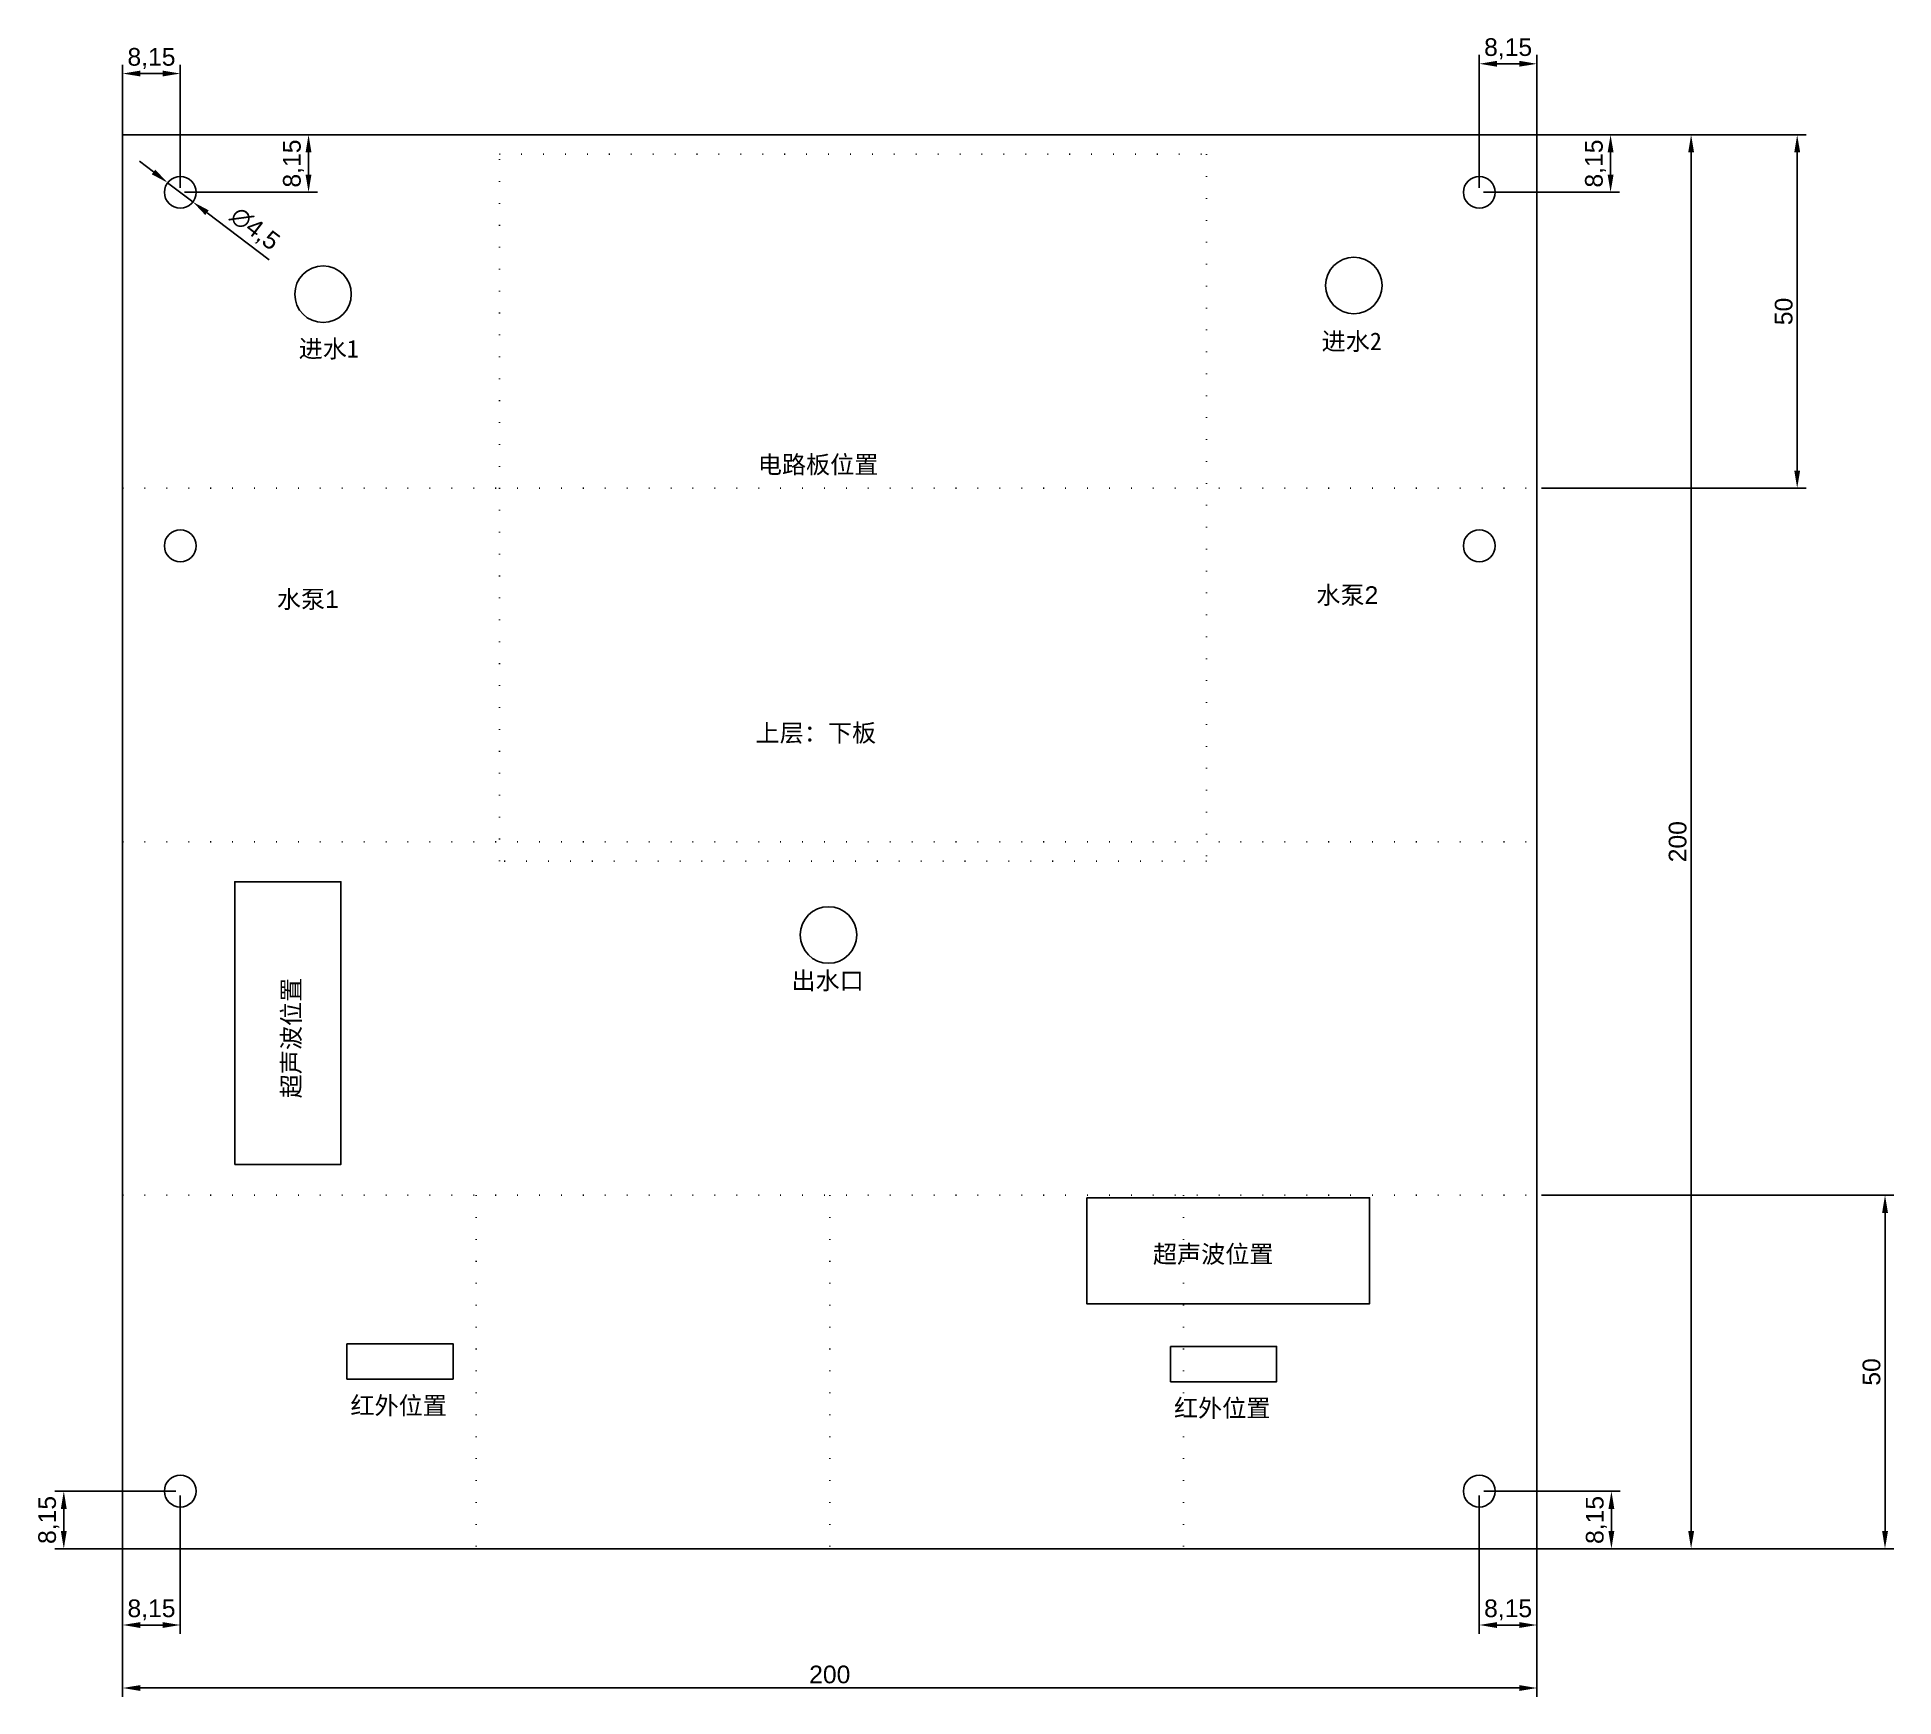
# Model space of a CAD drawing. Header units: millimetres. Extents: x 2838 to 7053, y 1147 to 1958.
# Drawn here: x 3581.7 to 3844.3, y 1362.8 to 1597.5 of the extents above; entities that cross this region are included whole.
import ezdxf

# ---------------------------------------------------------------- set-up
doc = ezdxf.new("R2010")
doc.units = ezdxf.units.MM
doc.header["$LTSCALE"] = 0.1
doc.linetypes.add('ACAD_ISO07W100', pattern=[3, 0, -3])
doc.styles.get("Standard").update_dxf_attribs({"font": 'arial.ttf'})
doc.dimstyles.new('ISO-25', dxfattribs={"dimtxt": 2.5, "dimasz": 2.5, "dimexe": 1.25, "dimexo": 0.625, "dimtad": 1, "dimtxsty": 'Standard', "dimcen": 2.5, "dimadec": 0, "dimazin": 0, "dimtfac": 1, "dimtmove": 0, "dimatfit": 3, "dimfxl": 0, "dimarcsym": 0})

msp = doc.modelspace()

# ---------------------------------------------------------------- texts
at = {"char_height": 2.5, "attachment_point": 1}
for s, width, insert in [('{\\fSimSun|b0|i0|c134|p2;进水1}', 10.65354, (3618.708, 1554.714)), ('{\\fSimSun|b0|i0|c134|p2;进水2}', 10.65354, (3763.377, 1555.768)), ('{\\fSimSun|b0|i0|c134|p2;电路板位置}', 26.02661, (3683.644, 1538.338)), ('{\\fSimSun|b0|i0|c134|p2;上层：下板}', 23.74985, (3683.324, 1500.381)), ('{\\fSimSun|b0|i0|c134|p2;出水口}', 10.65354, (3688.402, 1465.345))]:
    msp.add_mtext_dynamic_manual_height_columns(s, width=width, gutter_width=12.5, heights=[7.871], dxfattribs=dict(at, insert=insert))
at = {"ltscale": 10, "char_height": 2.5, "attachment_point": 1}
for s, insert in [('{\\fSimSun|b0|i0|c134|p2;水泵}1', (3615.625, 1519.287)), ('{\\fSimSun|b0|i0|c134|p2;水泵}2 ', (3762.632, 1519.869)), ('{\\fSimSun|b0|i0|c134|p2;超声波位置}', (3739.517, 1426.665)), ('{\\fSimSun|b0|i0|c134|p2;红外位置}', (3626.035, 1405.247)), ('{\\fSimSun|b0|i0|c134|p2;红外位置}', (3742.495, 1404.879))]:
    msp.add_mtext_dynamic_manual_height_columns(s, width=19.45817, gutter_width=12.5, heights=[0], dxfattribs=dict(at, insert=insert))
at = {"ltscale": 10, "insert": (3616.407, 1447.448), "char_height": 2.5, "attachment_point": 1, "rotation": 90}
msp.add_mtext_dynamic_manual_height_columns('{\\fSimSun|b0|i0|c134|p2;超声波位置}', width=19.45817, gutter_width=12.5, heights=[0], dxfattribs=at)

# ---------------------------------------------------------------- blocks, each defined once
blk = doc.blocks.new('*D718')
at = {"color": 0, "lineweight": -2, "ltscale": 0.1, "transparency": 16777216}
for p, q in [((3598.19, 1578.47), (3596.2, 1579.98)), ((3600.18, 1576.95), (3603.76, 1574.23)), ((3614.53, 1566.03), (3605.75, 1572.71))]:
    blk.add_line(p, q, dxfattribs=at)
at = {"color": 0, "ltscale": 0.1, "transparency": 16777216}
for points in [[(3598.44, 1578.8), (3597.94, 1578.14), (3600.18, 1576.95)], [(3606, 1573.04), (3605.5, 1572.38), (3603.76, 1574.23)]]:
    blk.add_solid(points, dxfattribs=at)
at = {"layer": 'Defpoints', "color": 0, "ltscale": 0.1, "transparency": 16777216}
for p in [(3600.18, 1576.95), (3603.76, 1574.23)]:
    blk.add_point(p, dxfattribs=at)
at = {"color": 0, "ltscale": 0.1, "transparency": 16777216, "insert": (3612.45, 1570.34), "char_height": 2.5, "attachment_point": 5, "rotation": 322.723}
blk.add_mtext('∅4,5', dxfattribs=at)
blk = doc.blocks.new('*D719')
at = {"color": 0, "lineweight": -2, "ltscale": 10, "transparency": 16777216}
for p, q in [((3600.21, 1583.74), (3621.36, 1583.74)), ((3620.11, 1578.09), (3620.11, 1581.24)), ((3602.59, 1575.59), (3621.36, 1575.59))]:
    blk.add_line(p, q, dxfattribs=at)
at = {"color": 0, "ltscale": 10, "transparency": 16777216}
for points in [[(3619.69, 1581.24), (3620.52, 1581.24), (3620.11, 1583.74)], [(3619.69, 1578.09), (3620.52, 1578.09), (3620.11, 1575.59)]]:
    blk.add_solid(points, dxfattribs=at)
at = {"layer": 'Defpoints', "color": 0, "ltscale": 10, "transparency": 16777216}
for p in [(3599.59, 1583.74), (3620.11, 1583.74), (3601.97, 1575.59)]:
    blk.add_point(p, dxfattribs=at)
at = {"color": 0, "ltscale": 10, "transparency": 16777216, "insert": (3617.98, 1579.66), "char_height": 2.5, "attachment_point": 5, "rotation": 90}
blk.add_mtext('8,15', dxfattribs=at)
blk = doc.blocks.new('*D686')
at = {"color": 0, "lineweight": -2, "ltscale": 10, "transparency": 16777216}
for p, q in [((3593.82, 1576.22), (3593.82, 1593.64)), ((3599.47, 1592.39), (3596.32, 1592.39)), ((3601.97, 1576.22), (3601.97, 1593.64))]:
    blk.add_line(p, q, dxfattribs=at)
at = {"color": 0, "ltscale": 10, "transparency": 16777216}
for points in [[(3596.32, 1592.81), (3596.32, 1591.98), (3593.82, 1592.39)], [(3599.47, 1592.81), (3599.47, 1591.98), (3601.97, 1592.39)]]:
    blk.add_solid(points, dxfattribs=at)
at = {"layer": 'Defpoints', "color": 0, "ltscale": 10, "transparency": 16777216}
for p in [(3593.82, 1592.39), (3593.82, 1575.59), (3601.97, 1575.59)]:
    blk.add_point(p, dxfattribs=at)
at = {"color": 0, "ltscale": 10, "transparency": 16777216, "insert": (3597.9, 1594.52), "char_height": 2.5, "attachment_point": 5}
blk.add_mtext('8,15', dxfattribs=at)
blk = doc.blocks.new('*D720')
at = {"color": 0, "lineweight": -2, "ltscale": 10, "transparency": 16777216}
for p, q in [((3785.67, 1576.22), (3785.67, 1595.02)), ((3793.82, 1576.22), (3793.82, 1595.02)), ((3788.17, 1593.77), (3791.32, 1593.77))]:
    blk.add_line(p, q, dxfattribs=at)
at = {"color": 0, "ltscale": 10, "transparency": 16777216}
for points in [[(3788.17, 1594.19), (3788.17, 1593.36), (3785.67, 1593.77)], [(3791.32, 1594.19), (3791.32, 1593.36), (3793.82, 1593.77)]]:
    blk.add_solid(points, dxfattribs=at)
at = {"layer": 'Defpoints', "color": 0, "ltscale": 10, "transparency": 16777216}
for p in [(3793.82, 1593.77), (3785.67, 1575.59), (3793.82, 1575.59)]:
    blk.add_point(p, dxfattribs=at)
at = {"color": 0, "ltscale": 10, "transparency": 16777216, "insert": (3789.75, 1595.9), "char_height": 2.5, "attachment_point": 5}
blk.add_mtext('8,15', dxfattribs=at)
blk = doc.blocks.new('*D721')
at = {"color": 0, "lineweight": -2, "ltscale": 10, "transparency": 16777216}
for p, q in [((3786.29, 1583.74), (3805.49, 1583.74)), ((3804.24, 1578.09), (3804.24, 1581.24)), ((3786.29, 1575.59), (3805.49, 1575.59))]:
    blk.add_line(p, q, dxfattribs=at)
at = {"color": 0, "ltscale": 10, "transparency": 16777216}
for points in [[(3803.83, 1581.24), (3804.66, 1581.24), (3804.24, 1583.74)], [(3803.83, 1578.09), (3804.66, 1578.09), (3804.24, 1575.59)]]:
    blk.add_solid(points, dxfattribs=at)
at = {"layer": 'Defpoints', "color": 0, "ltscale": 10, "transparency": 16777216}
for p in [(3785.67, 1583.74), (3804.24, 1583.74), (3785.67, 1575.59)]:
    blk.add_point(p, dxfattribs=at)
at = {"color": 0, "ltscale": 10, "transparency": 16777216, "insert": (3802.11, 1579.66), "char_height": 2.5, "attachment_point": 5, "rotation": 90}
blk.add_mtext('8,15', dxfattribs=at)
blk = doc.blocks.new('*D722')
at = {"color": 0, "lineweight": -2, "ltscale": 10, "transparency": 16777216}
for p, q in [((3593.82, 1383.11), (3593.82, 1362.79)), ((3793.82, 1383.11), (3793.82, 1362.79)), ((3596.32, 1364.04), (3791.32, 1364.04))]:
    blk.add_line(p, q, dxfattribs=at)
at = {"color": 0, "ltscale": 10, "transparency": 16777216}
for points in [[(3596.32, 1364.45), (3596.32, 1363.62), (3593.82, 1364.04)], [(3791.32, 1364.45), (3791.32, 1363.62), (3793.82, 1364.04)]]:
    blk.add_solid(points, dxfattribs=at)
at = {"layer": 'Defpoints', "color": 0, "ltscale": 10, "transparency": 16777216}
for p in [(3593.82, 1383.74), (3793.82, 1383.74), (3793.82, 1364.04)]:
    blk.add_point(p, dxfattribs=at)
at = {"color": 0, "ltscale": 10, "transparency": 16777216, "insert": (3693.82, 1365.94), "char_height": 2.5, "attachment_point": 5}
blk.add_mtext('200', dxfattribs=at)
blk = doc.blocks.new('*D723')
at = {"color": 0, "lineweight": -2, "ltscale": 10, "transparency": 16777216}
for p, q in [((3601.35, 1391.88), (3584.25, 1391.88)), ((3585.5, 1389.38), (3585.5, 1386.24)), ((3600, 1383.74), (3584.25, 1383.74))]:
    blk.add_line(p, q, dxfattribs=at)
at = {"color": 0, "ltscale": 10, "transparency": 16777216}
for points in [[(3585.08, 1389.38), (3585.91, 1389.38), (3585.5, 1391.88)], [(3585.08, 1386.24), (3585.91, 1386.24), (3585.5, 1383.74)]]:
    blk.add_solid(points, dxfattribs=at)
at = {"layer": 'Defpoints', "color": 0, "ltscale": 10, "transparency": 16777216}
for p in [(3601.97, 1391.88), (3585.5, 1383.74), (3600.62, 1383.74)]:
    blk.add_point(p, dxfattribs=at)
at = {"color": 0, "ltscale": 10, "transparency": 16777216, "insert": (3583.37, 1387.81), "char_height": 2.5, "attachment_point": 5, "rotation": 90}
blk.add_mtext('8,15', dxfattribs=at)
blk = doc.blocks.new('*D724')
at = {"color": 0, "lineweight": -2, "ltscale": 10, "transparency": 16777216}
for p, q in [((3785.67, 1391.26), (3785.67, 1371.7)), ((3793.82, 1389.4), (3793.82, 1371.7)), ((3788.17, 1372.95), (3791.32, 1372.95))]:
    blk.add_line(p, q, dxfattribs=at)
at = {"color": 0, "ltscale": 10, "transparency": 16777216}
for points in [[(3788.17, 1373.36), (3788.17, 1372.53), (3785.67, 1372.95)], [(3791.32, 1373.36), (3791.32, 1372.53), (3793.82, 1372.95)]]:
    blk.add_solid(points, dxfattribs=at)
at = {"layer": 'Defpoints', "color": 0, "ltscale": 10, "transparency": 16777216}
for p in [(3785.67, 1391.88), (3793.82, 1390.02), (3793.82, 1372.95)]:
    blk.add_point(p, dxfattribs=at)
at = {"color": 0, "ltscale": 10, "transparency": 16777216, "insert": (3789.75, 1375.08), "char_height": 2.5, "attachment_point": 5}
blk.add_mtext('8,15', dxfattribs=at)
blk = doc.blocks.new('*D725')
at = {"color": 0, "lineweight": -2, "ltscale": 10, "transparency": 16777216}
for p, q in [((3593.82, 1391.26), (3593.82, 1371.7)), ((3601.97, 1391.26), (3601.97, 1371.7)), ((3599.47, 1372.95), (3596.32, 1372.95))]:
    blk.add_line(p, q, dxfattribs=at)
at = {"color": 0, "ltscale": 10, "transparency": 16777216}
for points in [[(3596.32, 1373.36), (3596.32, 1372.53), (3593.82, 1372.95)], [(3599.47, 1373.36), (3599.47, 1372.53), (3601.97, 1372.95)]]:
    blk.add_solid(points, dxfattribs=at)
at = {"layer": 'Defpoints', "color": 0, "ltscale": 10, "transparency": 16777216}
for p in [(3593.82, 1391.88), (3601.97, 1391.88), (3593.82, 1372.95)]:
    blk.add_point(p, dxfattribs=at)
at = {"color": 0, "ltscale": 10, "transparency": 16777216, "insert": (3597.9, 1375.08), "char_height": 2.5, "attachment_point": 5}
blk.add_mtext('8,15', dxfattribs=at)
blk = doc.blocks.new('*D726')
at = {"color": 0, "lineweight": -2, "ltscale": 10, "transparency": 16777216}
for p, q in [((3786.3, 1391.88), (3805.61, 1391.88)), ((3804.36, 1389.38), (3804.36, 1386.24)), ((3786.3, 1383.74), (3805.61, 1383.74))]:
    blk.add_line(p, q, dxfattribs=at)
at = {"color": 0, "ltscale": 10, "transparency": 16777216}
for points in [[(3803.94, 1389.38), (3804.77, 1389.38), (3804.36, 1391.88)], [(3803.94, 1386.24), (3804.77, 1386.24), (3804.36, 1383.74)]]:
    blk.add_solid(points, dxfattribs=at)
at = {"layer": 'Defpoints', "color": 0, "ltscale": 10, "transparency": 16777216}
for p in [(3785.67, 1391.88), (3785.67, 1383.74), (3804.36, 1383.74)]:
    blk.add_point(p, dxfattribs=at)
at = {"color": 0, "ltscale": 10, "transparency": 16777216, "insert": (3802.23, 1387.81), "char_height": 2.5, "attachment_point": 5, "rotation": 90}
blk.add_mtext('8,15', dxfattribs=at)
blk = doc.blocks.new('*D727')
at = {"color": 0, "lineweight": -2, "ltscale": 10, "transparency": 16777216}
for p, q in [((3794.45, 1583.74), (3816.88, 1583.74)), ((3815.63, 1581.24), (3815.63, 1386.24)), ((3794.45, 1383.74), (3816.88, 1383.74))]:
    blk.add_line(p, q, dxfattribs=at)
at = {"color": 0, "ltscale": 10, "transparency": 16777216}
for points in [[(3815.22, 1581.24), (3816.05, 1581.24), (3815.63, 1583.74)], [(3815.22, 1386.24), (3816.05, 1386.24), (3815.63, 1383.74)]]:
    blk.add_solid(points, dxfattribs=at)
at = {"layer": 'Defpoints', "color": 0, "ltscale": 10, "transparency": 16777216}
for p in [(3793.82, 1583.74), (3793.82, 1383.74), (3815.63, 1383.74)]:
    blk.add_point(p, dxfattribs=at)
at = {"color": 0, "ltscale": 10, "transparency": 16777216, "insert": (3813.73, 1483.74), "char_height": 2.5, "attachment_point": 5, "rotation": 90}
blk.add_mtext('200', dxfattribs=at)
blk = doc.blocks.new('*D728')
at = {"color": 0, "lineweight": -2, "ltscale": 10, "transparency": 16777216}
for p, q in [((3794.45, 1583.74), (3831.88, 1583.74)), ((3830.63, 1581.24), (3830.63, 1536.24)), ((3794.45, 1533.74), (3831.88, 1533.74))]:
    blk.add_line(p, q, dxfattribs=at)
at = {"color": 0, "ltscale": 10, "transparency": 16777216}
for points in [[(3830.22, 1581.24), (3831.05, 1581.24), (3830.63, 1583.74)], [(3830.22, 1536.24), (3831.05, 1536.24), (3830.63, 1533.74)]]:
    blk.add_solid(points, dxfattribs=at)
at = {"layer": 'Defpoints', "color": 0, "ltscale": 10, "transparency": 16777216}
for p in [(3793.82, 1583.74), (3793.82, 1533.74), (3830.63, 1533.74)]:
    blk.add_point(p, dxfattribs=at)
at = {"color": 0, "ltscale": 10, "transparency": 16777216, "insert": (3828.73, 1558.74), "char_height": 2.5, "attachment_point": 5, "rotation": 90}
blk.add_mtext('50', dxfattribs=at)
blk = doc.blocks.new('*D773')
at = {"color": 0, "lineweight": -2, "ltscale": 10, "transparency": 16777216}
for p, q in [((3794.45, 1433.74), (3844.3, 1433.74)), ((3843.05, 1431.24), (3843.05, 1386.24)), ((3794.45, 1383.74), (3844.3, 1383.74))]:
    blk.add_line(p, q, dxfattribs=at)
at = {"color": 0, "ltscale": 10, "transparency": 16777216}
for points in [[(3842.64, 1431.24), (3843.47, 1431.24), (3843.05, 1433.74)], [(3842.64, 1386.24), (3843.47, 1386.24), (3843.05, 1383.74)]]:
    blk.add_solid(points, dxfattribs=at)
at = {"layer": 'Defpoints', "color": 0, "ltscale": 10, "transparency": 16777216}
for p in [(3793.82, 1433.74), (3793.82, 1383.74), (3843.05, 1383.74)]:
    blk.add_point(p, dxfattribs=at)
at = {"color": 0, "ltscale": 10, "transparency": 16777216, "insert": (3841.15, 1408.74), "char_height": 2.5, "attachment_point": 5, "rotation": 90}
blk.add_mtext('50', dxfattribs=at)

# ---------------------------------------------------------------- dimensions: what is measured, and where the dimension line sits
at = {"ltscale": 10}
for base, p1, p2, picture, middle in [((3793.821, 1593.774), (3785.67, 1575.59), (3793.821, 1575.59), '*D720', (3789.745, 1595.901)), ((3593.821, 1592.392), (3601.97, 1575.59), (3593.821, 1575.59), '*D686', (3597.895, 1594.519)), ((3593.821, 1372.948), (3601.971, 1391.885), (3593.821, 1391.885), '*D725', (3597.896, 1375.076)), ((3793.821, 1372.948), (3785.675, 1391.884), (3793.821, 1390.024), '*D724', (3789.748, 1375.076)), ((3793.821, 1364.035), (3593.821, 1383.736), (3793.821, 1383.736), '*D722', (3693.821, 1365.937))]:
    dim = msp.add_linear_dim(base=base, p1=p1, p2=p2, dimstyle='ISO-25', dxfattribs=at)
    dim.commit()
    dim.dimension.update_dxf_attribs({"geometry": picture, "text_midpoint": middle})
for base, p1, p2, picture, middle in [((3620.107, 1583.736), (3601.97, 1575.59), (3599.59, 1583.736), '*D719', (3617.98, 1579.663)), ((3804.242, 1583.736), (3785.67, 1575.59), (3785.67, 1583.736), '*D721', (3802.114, 1579.663)), ((3815.633, 1383.736), (3793.821, 1583.736), (3793.821, 1383.736), '*D727', (3813.732, 1483.736)), ((3830.634, 1533.736), (3793.821, 1583.736), (3793.821, 1533.736), '*D728', (3828.732, 1558.736)), ((3843.052, 1383.736), (3793.821, 1433.736), (3793.821, 1383.736), '*D773', (3841.151, 1408.736)), ((3585.496, 1383.736), (3601.971, 1391.885), (3600.621, 1383.736), '*D723', (3583.368, 1387.811)), ((3804.355, 1383.736), (3785.675, 1391.884), (3785.675, 1383.736), '*D726', (3802.228, 1387.81))]:
    dim = msp.add_linear_dim(base=base, p1=p1, p2=p2, angle=90, dimstyle='ISO-25', dxfattribs=at)
    dim.commit()
    dim.dimension.update_dxf_attribs({"geometry": picture, "text_midpoint": middle})
at = {"ltscale": 0.1}
dim = msp.add_diameter_dim_2p(p1=(3600.179, 1576.953), p2=(3603.76, 1574.227), dimstyle='ISO-25', dxfattribs=at)
dim.commit()
dim.dimension.update_dxf_attribs({"geometry": '*D718', "text_midpoint": (3612.45, 1570.338)})

# ---------------------------------------------------------------- linework, layer by layer
at = {"ltscale": 10}
for p, q in [((3593.821, 1533.736), (3593.821, 1583.736)), ((3593.821, 1583.736), (3793.821, 1583.736)), ((3793.821, 1583.736), (3793.821, 1533.736)), ((3593.821, 1533.736), (3593.821, 1383.736)), ((3793.821, 1533.736), (3793.821, 1383.736)), ((3593.821, 1383.736), (3793.821, 1383.736))]:
    msp.add_line(p, q, dxfattribs=at)
at = {"linetype": 'ACAD_ISO07W100', "ltscale": 10}
for p, q in [((3593.821, 1533.736), (3793.821, 1533.736)), ((3593.821, 1483.736), (3793.821, 1483.736)), ((3593.821, 1433.736), (3793.821, 1433.736)), ((3643.821, 1433.736), (3643.821, 1383.736)), ((3693.821, 1433.736), (3693.821, 1383.736)), ((3743.821, 1433.736), (3743.821, 1383.736))]:
    msp.add_line(p, q, dxfattribs=at)
msp.add_lwpolyline([(3647.094, 1580.974), (3747.094, 1580.974), (3747.094, 1480.974), (3647.094, 1480.974)], close=True, dxfattribs=at)
at = {"ltscale": 10}
for points in [[(3609.685, 1438.088), (3609.685, 1478.088), (3624.685, 1478.088), (3624.685, 1438.088)], [(3730.156, 1433.388), (3770.156, 1433.388), (3770.156, 1418.388), (3730.156, 1418.388)], [(3625.546, 1412.724), (3640.546, 1412.724), (3640.546, 1407.724), (3625.546, 1407.724)], [(3742.006, 1412.355), (3757.006, 1412.355), (3757.006, 1407.355), (3742.006, 1407.355)]]:
    msp.add_lwpolyline(points, close=True, dxfattribs=at)
for centre in [(3601.97, 1575.59), (3785.67, 1575.59), (3601.97, 1525.59), (3785.67, 1525.59), (3601.971, 1391.885), (3785.675, 1391.884)]:
    msp.add_circle(centre, 2.25)
for centre in [(3622.161, 1561.175), (3767.937, 1562.418), (3693.636, 1470.547)]:
    msp.add_circle(centre, 4, dxfattribs=at)

msp.set_redraw_order([(e.dxf.handle, doc.entitydb.next_handle()) for e in msp.query("TEXT MTEXT ATTDEF DIMENSION ARC_DIMENSION")])  # texts and dimensions are drawn at this point

doc.saveas('drawing.dxf')
